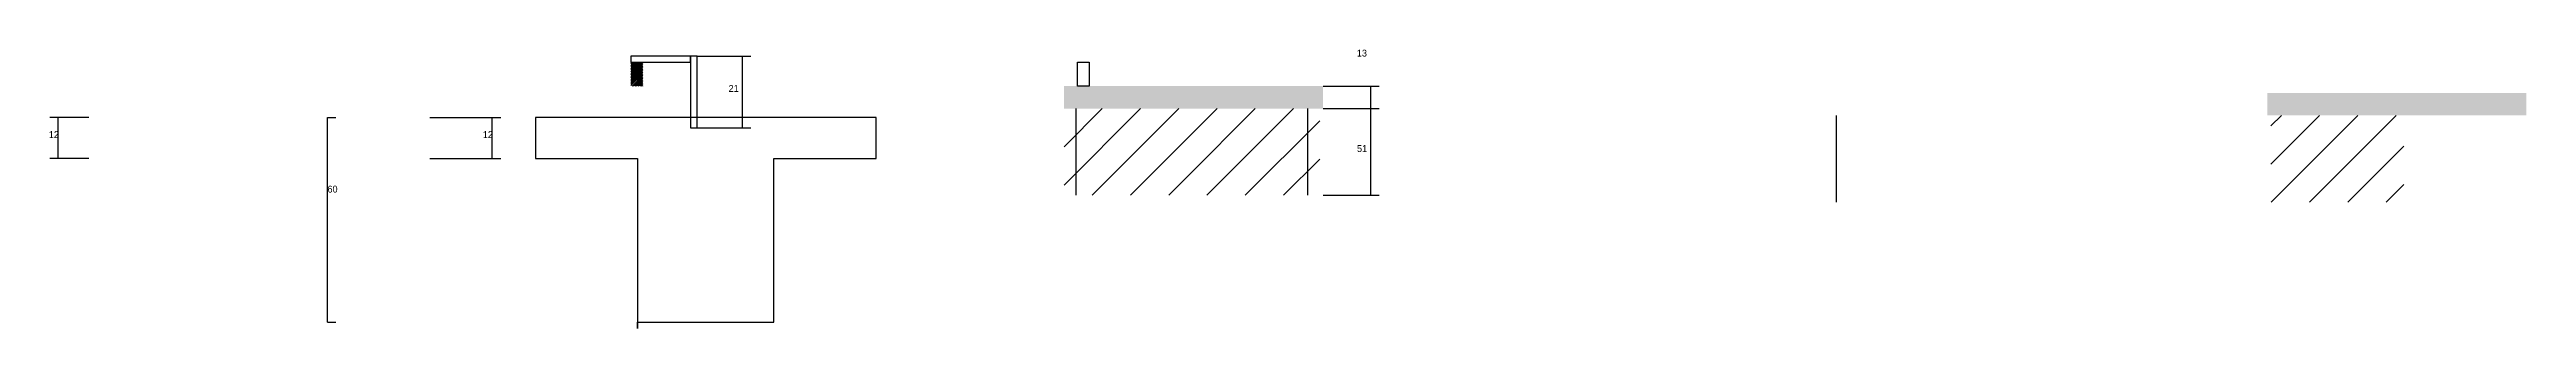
# Model space of a CAD drawing. Header units: metres. Extents: x -41 to 34800, y -36000 to 1848.
# Drawn here: x 23270 to 24724, y -18403 to -18240 of the extents above; entities that cross this region are included whole.
import ezdxf

# ---------------------------------------------------------------- set-up
doc = ezdxf.new("R2010")
doc.units = ezdxf.units.M
for name, color, linetype in [('CONCRETO', 251, 'Continuous'), ('COTA', 4, 'Continuous'), ('Cota Seção (2x)', 4, 'Continuous'), ('Hachura', 253, 'Continuous'), ('Madeira', 126, 'Continuous'), ('Painéis', 200, 'Continuous'), ('SARR_2.2x7', 40, 'Continuous')]:
    doc.layers.add(name, color=color, linetype=linetype)

msp = doc.modelspace()

# ---------------------------------------------------------------- texts
at = {"layer": 'COTA'}
for s, p in [('13', (24037.2, -18244)), ('12', (23269.6, -18291.7)), ('12', (23524.3, -18291.7)), ('51', (24037.3, -18299.9))]:
    msp.add_text(s, height=4, dxfattribs=at).set_placement(p)
at = {"layer": 'Cota Seção (2x)'}
for s, p in [('21', (23668.5, -18264.7)), ('60', (23433.1, -18323.7))]:
    msp.add_text(s, height=4, dxfattribs=at).set_placement(p)

# ---------------------------------------------------------------- hatches: boundary and pattern name
at = {"layer": 'COTA'}
h = msp.add_hatch(dxfattribs=at)
h.set_pattern_fill('AR-CONC', scale=0.03)
h.paths.add_polyline_path([(24017.4, -18274.5), (24017.4, -18261.3), (23865.4, -18261.3), (23865.4, -18274.5), (23937.4, -18274.5)])
h = msp.add_hatch(dxfattribs=at)
h.set_pattern_fill('AR-CONC', scale=0.03)
h.paths.add_polyline_path([(24723.6, -18278.5), (24723.6, -18265.3), (24571.6, -18265.3), (24571.6, -18278.5), (24651.6, -18278.5)])
at = {"layer": 'Hachura'}
h = msp.add_hatch(dxfattribs=at)
h.set_pattern_fill('ANSI31', scale=5)
h.paths.add_polyline_path([(23937.4, -18325.3), (23937.4, -18274.5), (23865.4, -18274.5), (23865.4, -18325.3)])
h = msp.add_hatch(dxfattribs=at)
h.set_pattern_fill('ANSI31', scale=5)
h.paths.add_polyline_path([(24015.4, -18325.3), (24015.4, -18274.5), (23937.4, -18274.5), (23937.4, -18325.3)])
h = msp.add_hatch(dxfattribs=at)
h.set_pattern_fill('ANSI31', scale=5)
h.paths.add_polyline_path([(24651.6, -18329.3), (24651.6, -18278.5), (24573.6, -18278.5), (24573.6, -18329.3)])
at = {"layer": 'Madeira'}
h = msp.add_hatch(dxfattribs=at)
h.set_pattern_fill('ANSI31', scale=0.2)
h.paths.add_polyline_path([(23611.2, -18261.3), (23618.2, -18261.3), (23618.2, -18247.3), (23611.2, -18247.3)])

# ---------------------------------------------------------------- linework, layer by layer
at = {"layer": 'CONCRETO'}
msp.add_lwpolyline([(23615.1, -18303.7), (23615.1, -18403.3), (23615.1, -18403.3), (23615.1, -18399.7), (23695.1, -18399.7), (23695.1, -18303.7), (23755.1, -18303.7), (23755.1, -18279.7), (23695.1, -18279.7), (23695.1, -18279.7), (23615.1, -18279.7), (23555.1, -18279.7), (23555.1, -18303.7)], close=True, dxfattribs=at)
at = {"layer": 'COTA'}
for p, q in [((24017.4, -18261.3), (24050.4, -18261.3)), ((24045.4, -18274.5), (24045.4, -18261.3)), ((23293.1, -18279.7), (23270.1, -18279.7)), ((23275.1, -18303.7), (23275.1, -18279.7)), ((23493.1, -18279.7), (23534.8, -18279.7)), ((23529.8, -18303.7), (23529.8, -18279.7)), ((24017.4, -18274.5), (24050.4, -18274.5)), ((24017.4, -18274.5), (24050.4, -18274.5)), ((24045.4, -18325.3), (24045.4, -18274.5)), ((23293.1, -18303.7), (23270.1, -18303.7)), ((23493.1, -18303.7), (23534.8, -18303.7)), ((24017.4, -18325.3), (24050.4, -18325.3))]:
    msp.add_line(p, q, dxfattribs=at)
at = {"layer": 'Cota Seção (2x)'}
for p, q in [((23650.1, -18243.7), (23681.6, -18243.7)), ((23676.6, -18285.7), (23676.6, -18243.7)), ((23433.1, -18399.7), (23433.1, -18279.7)), ((23433.1, -18279.7), (23438.1, -18279.7)), ((23650.1, -18285.7), (23681.6, -18285.7)), ((23433.1, -18399.7), (23438.1, -18399.7))]:
    msp.add_line(p, q, dxfattribs=at)
at = {"layer": 'Madeira'}
msp.add_lwpolyline([(23873.2, -18247.3), (23880.2, -18247.3), (23880.2, -18261.3), (23873.2, -18261.3)], close=True, dxfattribs=at)
at = {"layer": 'Painéis'}
msp.add_lwpolyline([(23646.1, -18243.7), (23611.2, -18243.7), (23611.2, -18247.3), (23646.1, -18247.3), (23646.1, -18243.7)], dxfattribs=at)
msp.add_lwpolyline([(23646.1, -18285.7), (23650.1, -18285.7), (23650.1, -18243.7), (23646.1, -18243.7)], close=True, dxfattribs=at)
at = {"layer": 'SARR_2.2x7'}
for p, q in [((23872.4, -18325.3), (23872.4, -18274.5)), ((24008.4, -18325.3), (24008.4, -18274.5)), ((24318.6, -18329.3), (24318.6, -18278.5))]:
    msp.add_line(p, q, dxfattribs=at)

msp.set_redraw_order([(e.dxf.handle, doc.entitydb.next_handle()) for e in msp.query("TEXT MTEXT ATTDEF DIMENSION ARC_DIMENSION")])  # texts and dimensions are drawn at this point

doc.saveas('drawing.dxf')
